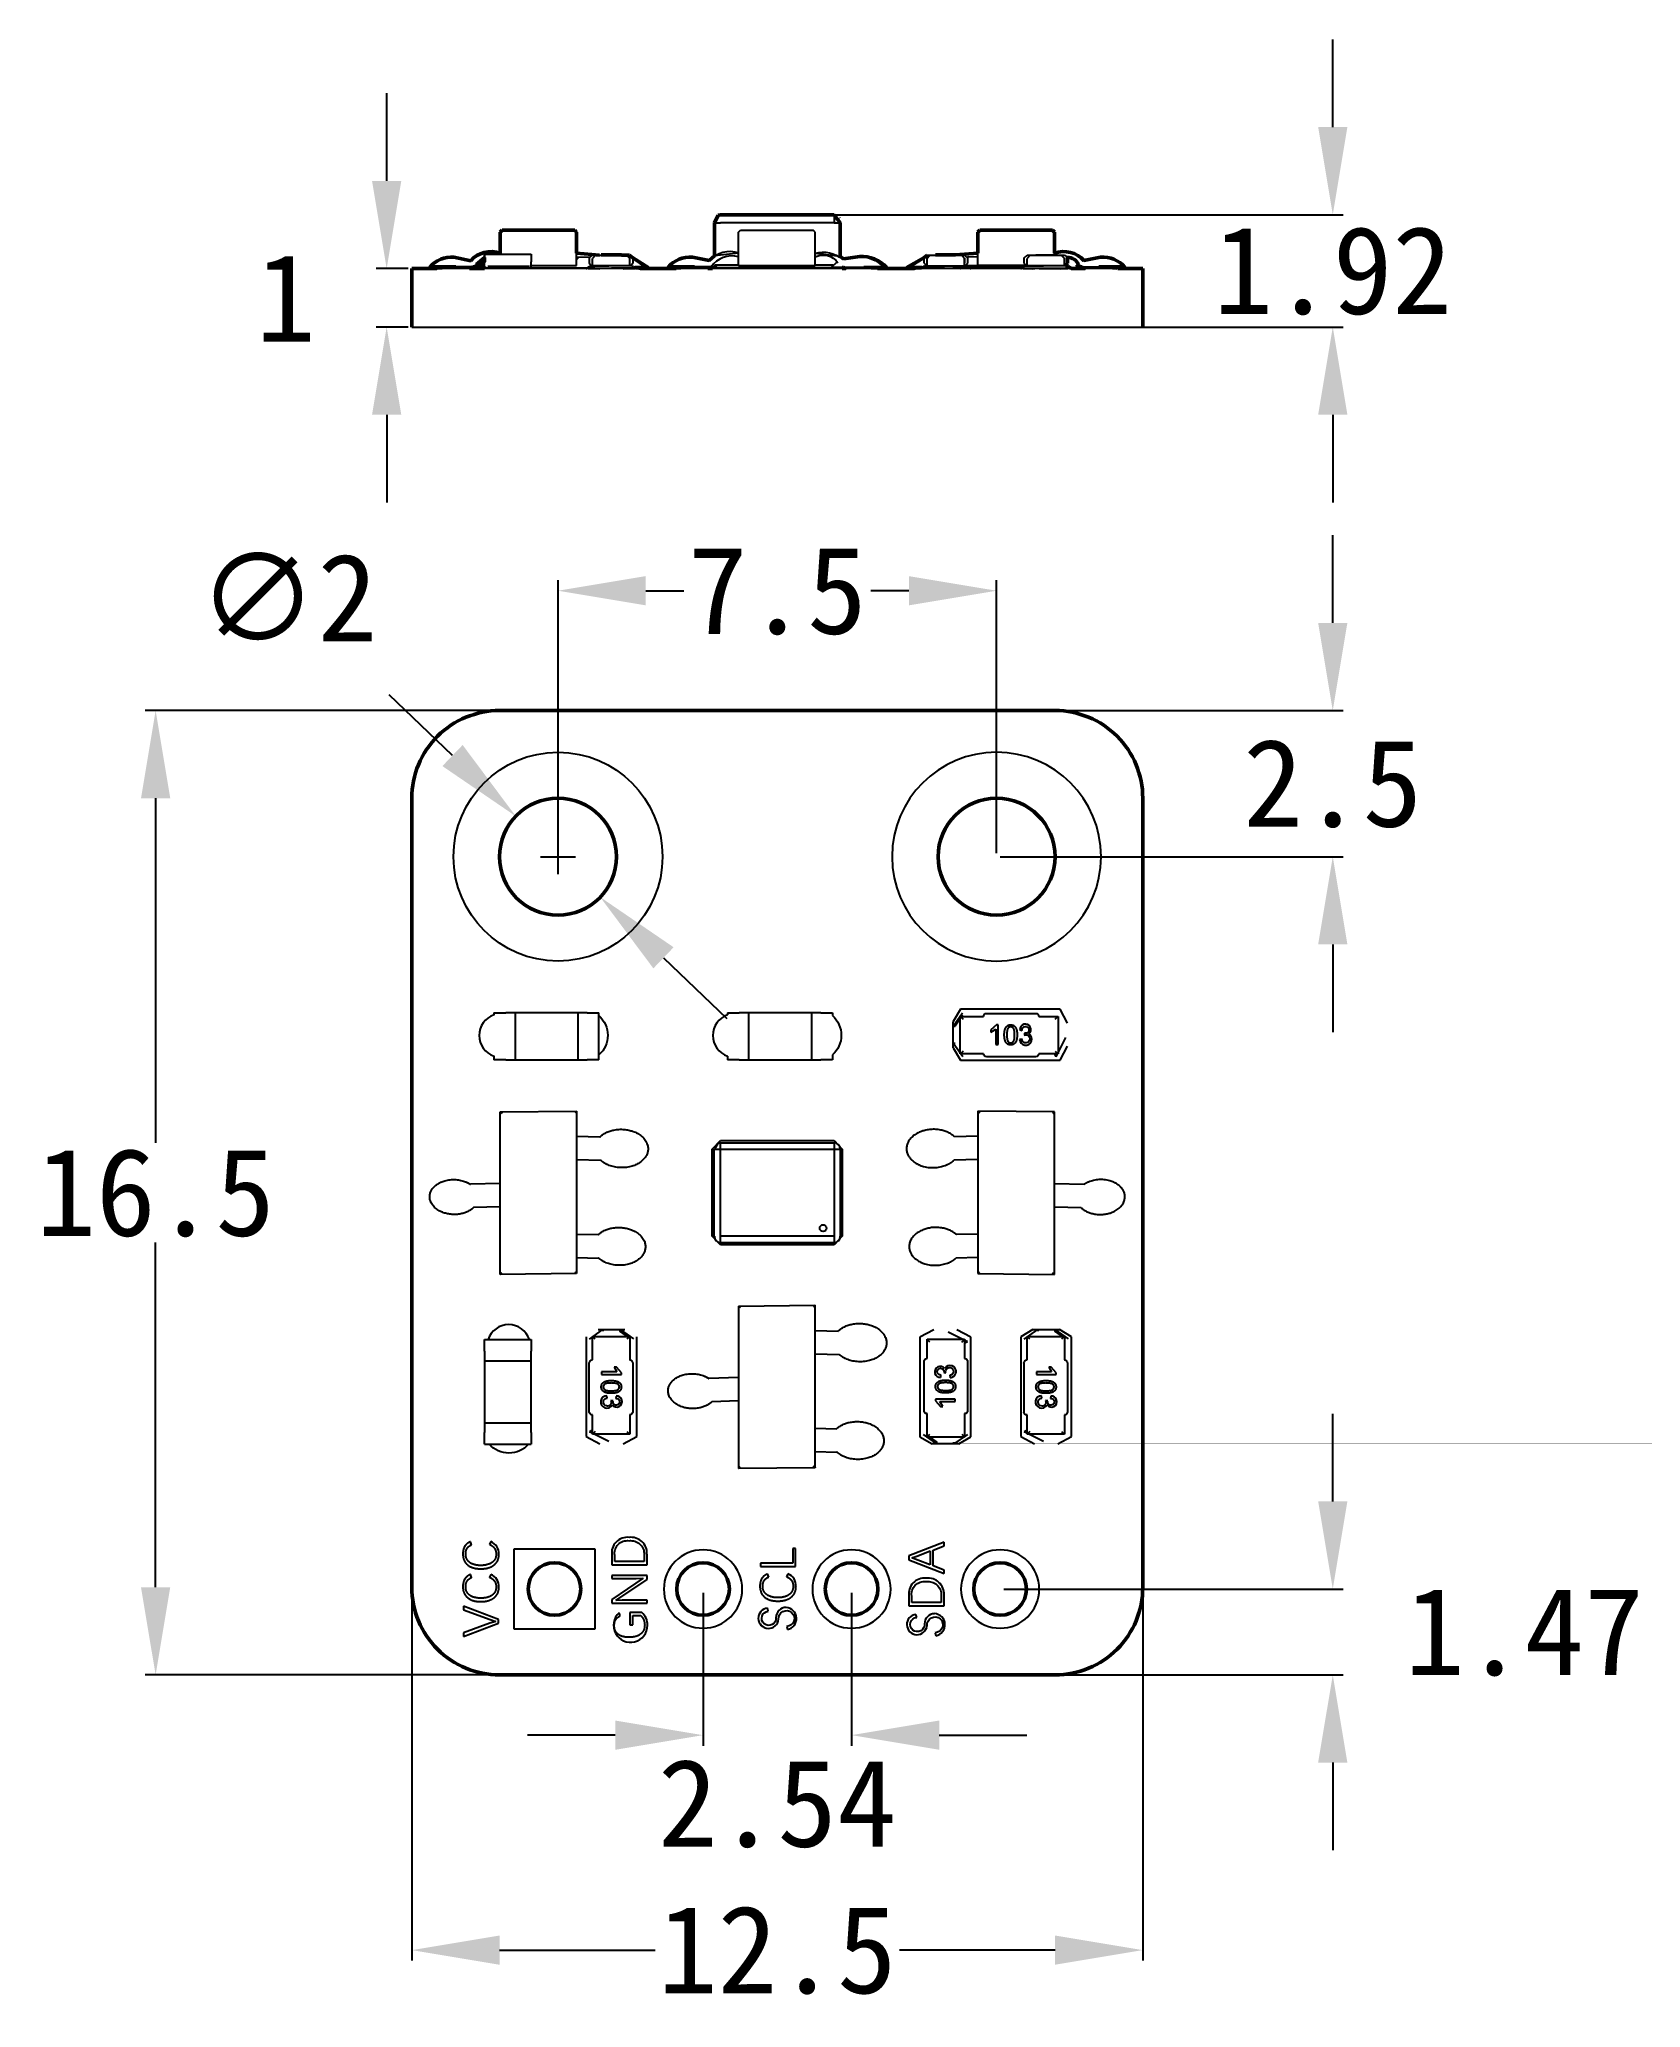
# Model space of a CAD drawing. Header units: millimetres. Extents: x 12.9 to 40.3, y -2 to 31.7.
import ezdxf

# ---------------------------------------------------------------- set-up
doc = ezdxf.new("R2010")
doc.units = ezdxf.units.MM
doc.header["$LTSCALE"] = 10
doc.header["$MEASUREMENT"] = 0
doc.layers.add('尺寸图$可见线$场景轮廓线', color=7, linetype='Continuous', lineweight=50)
doc.layers.add('尺寸图$可见线$曲线', color=7, linetype='Continuous')
doc.styles.get("Standard").update_dxf_attribs({"font": 'simfang.ttf'})
doc.dimstyles.new('STANDARD_ACAD', dxfattribs={"dimtxt": 0.18, "dimasz": 0.18, "dimexe": 0.18, "dimexo": 0.0625, "dimgap": 0.09, "dimtad": 0, "dimtih": 1, "dimtoh": 1, "dimdec": 4, "dimzin": 0, "dimdsep": 46, "dimtxsty": 'Standard', "dimcen": 0.09, "dimadec": 0, "dimazin": 0, "dimtfac": 1, "dimtdec": 4, "dimtofl": 0, "dimtmove": 0, "dimatfit": 3, "dimfxl": 1, "dimtolj": 1, "dimtzin": 0, "dimarcsym": 0})

msp = doc.modelspace()

# ---------------------------------------------------------------- blocks, each defined once
blk = doc.blocks.new('*D33')
at = {"color": 0, "lineweight": -2, "transparency": 16777216}
for p, q in [((19.249, 5.698), (19.249, -1.216)), ((31.749, 5.698), (31.749, -1.216)), ((20.749, -1.036), (23.408, -1.036)), ((30.249, -1.036), (27.59, -1.036))]:
    blk.add_line(p, q, dxfattribs=at)
at = {"color": 0, "transparency": 16777216}
for points in [[(20.749, -0.786), (20.749, -1.286), (19.249, -1.036)], [(30.249, -0.786), (30.249, -1.286), (31.749, -1.036)]]:
    blk.add_solid(points, dxfattribs=at)
at = {"layer": 'Defpoints', "color": 0, "transparency": 16777216}
for p in [(19.249, 5.76), (31.749, 5.76), (31.749, -1.036)]:
    blk.add_point(p, dxfattribs=at)
at = {"color": 0, "transparency": 16777216, "insert": (25.499, -1.036), "char_height": 1.5, "attachment_point": 5}
blk.add_mtext('\\A1;12.5', dxfattribs=at)
blk = doc.blocks.new('*D34')
at = {"color": 0, "lineweight": -2, "transparency": 16777216}
for p, q in [((22.733, 20.172), (14.688, 20.172)), ((14.868, 18.672), (14.868, 12.775)), ((14.868, 5.172), (14.868, 11.069)), ((22.733, 3.672), (14.688, 3.672))]:
    blk.add_line(p, q, dxfattribs=at)
at = {"color": 0, "transparency": 16777216}
for points in [[(14.618, 18.672), (15.118, 18.672), (14.868, 20.172)], [(14.618, 5.172), (15.118, 5.172), (14.868, 3.672)]]:
    blk.add_solid(points, dxfattribs=at)
at = {"layer": 'Defpoints', "color": 0, "transparency": 16777216}
for p in [(22.795, 20.172), (14.868, 3.672), (22.795, 3.672)]:
    blk.add_point(p, dxfattribs=at)
at = {"color": 0, "transparency": 16777216, "insert": (14.868, 11.922), "char_height": 1.5, "attachment_point": 5}
blk.add_mtext('\\A1;16.5', dxfattribs=at)
blk = doc.blocks.new('*D35')
at = {"color": 0, "lineweight": -2, "transparency": 16777216}
for p, q in [((21.749, 17.734), (21.749, 22.402)), ((29.249, 17.734), (29.249, 22.402)), ((23.249, 22.222), (23.9, 22.222)), ((27.749, 22.222), (27.098, 22.222))]:
    blk.add_line(p, q, dxfattribs=at)
at = {"color": 0, "transparency": 16777216}
for points in [[(23.249, 22.472), (23.249, 21.972), (21.749, 22.222)], [(27.749, 22.472), (27.749, 21.972), (29.249, 22.222)]]:
    blk.add_solid(points, dxfattribs=at)
at = {"layer": 'Defpoints', "color": 0, "transparency": 16777216}
for p in [(29.249, 22.222), (21.749, 17.672), (29.249, 17.672)]:
    blk.add_point(p, dxfattribs=at)
at = {"color": 0, "transparency": 16777216, "insert": (25.499, 22.222), "char_height": 1.5, "attachment_point": 5}
blk.add_mtext('\\A1;7.5', dxfattribs=at)
blk = doc.blocks.new('*D36')
at = {"color": 0, "lineweight": -2, "transparency": 16777216}
for p, q in [((34.998, 21.672), (34.998, 23.172)), ((29.312, 20.172), (35.178, 20.172)), ((29.312, 17.672), (35.178, 17.672)), ((34.998, 16.172), (34.998, 14.672))]:
    blk.add_line(p, q, dxfattribs=at)
at = {"color": 0, "transparency": 16777216}
for points in [[(34.748, 21.672), (35.248, 21.672), (34.998, 20.172)], [(34.748, 16.172), (35.248, 16.172), (34.998, 17.672)]]:
    blk.add_solid(points, dxfattribs=at)
at = {"layer": 'Defpoints', "color": 0, "transparency": 16777216}
for p in [(29.249, 20.172), (34.998, 20.172), (29.249, 17.672)]:
    blk.add_point(p, dxfattribs=at)
at = {"color": 0, "transparency": 16777216, "insert": (34.998, 18.922), "char_height": 1.5, "attachment_point": 5}
blk.add_mtext('\\A1;2.5', dxfattribs=at)
blk = doc.blocks.new('*D37')
at = {"color": 0, "lineweight": -2, "transparency": 16777216}
for p, q in [((19.945, 19.402), (18.862, 20.441)), ((21.749, 17.372), (21.749, 17.972)), ((21.449, 17.672), (22.049, 17.672)), ((23.553, 15.941), (24.636, 14.903))]:
    blk.add_line(p, q, dxfattribs=at)
at = {"color": 0, "transparency": 16777216}
for points in [[(20.118, 19.583), (19.772, 19.222), (21.027, 18.364)], [(23.726, 16.122), (23.38, 15.761), (22.471, 16.98)]]:
    blk.add_solid(points, dxfattribs=at)
at = {"layer": 'Defpoints', "color": 0, "transparency": 16777216}
for p in [(21.027, 18.364), (22.471, 16.98)]:
    blk.add_point(p, dxfattribs=at)
at = {"color": 0, "transparency": 16777216, "insert": (17.128, 22.105), "char_height": 1.5, "attachment_point": 5}
blk.add_mtext('\\A1;∅2', dxfattribs=at)
blk = doc.blocks.new('*D38')
at = {"color": 0, "lineweight": -2, "transparency": 16777216}
for p, q in [((34.998, 6.642), (34.998, 8.142)), ((29.372, 5.142), (35.178, 5.142)), ((29.372, 3.672), (35.178, 3.672)), ((34.998, 2.172), (34.998, 0.672))]:
    blk.add_line(p, q, dxfattribs=at)
at = {"color": 0, "transparency": 16777216}
for points in [[(34.748, 6.642), (35.248, 6.642), (34.998, 5.142)], [(34.748, 2.172), (35.248, 2.172), (34.998, 3.672)]]:
    blk.add_solid(points, dxfattribs=at)
at = {"layer": 'Defpoints', "color": 0, "transparency": 16777216}
for p in [(29.309, 5.142), (29.309, 3.672), (34.998, 3.672)]:
    blk.add_point(p, dxfattribs=at)
at = {"color": 0, "transparency": 16777216, "insert": (38.275, 4.407), "char_height": 1.5, "attachment_point": 5}
blk.add_mtext('\\A1;1.47', dxfattribs=at)
blk = doc.blocks.new('*D41')
at = {"color": 0, "lineweight": -2, "transparency": 16777216}
for p, q in [((24.229, 5.079), (24.229, 2.462)), ((26.769, 5.079), (26.769, 2.462)), ((22.729, 2.642), (21.229, 2.642)), ((28.269, 2.642), (29.769, 2.642))]:
    blk.add_line(p, q, dxfattribs=at)
at = {"color": 0, "transparency": 16777216}
for points in [[(22.729, 2.892), (22.729, 2.392), (24.229, 2.642)], [(28.269, 2.892), (28.269, 2.392), (26.769, 2.642)]]:
    blk.add_solid(points, dxfattribs=at)
at = {"layer": 'Defpoints', "color": 0, "transparency": 16777216}
for p in [(24.229, 5.142), (26.769, 5.142), (26.769, 2.642)]:
    blk.add_point(p, dxfattribs=at)
at = {"color": 0, "transparency": 16777216, "insert": (25.499, 1.47), "char_height": 1.5, "attachment_point": 5}
blk.add_mtext('\\A1;2.54', dxfattribs=at)
blk = doc.blocks.new('*D42')
at = {"color": 0, "lineweight": -2, "transparency": 16777216}
for p, q in [((18.819, 29.234), (18.819, 30.734)), ((19.187, 27.734), (18.639, 27.734)), ((19.187, 26.734), (18.639, 26.734)), ((18.819, 25.234), (18.819, 23.734))]:
    blk.add_line(p, q, dxfattribs=at)
at = {"color": 0, "transparency": 16777216}
for points in [[(18.569, 29.234), (19.069, 29.234), (18.819, 27.734)], [(18.569, 25.234), (19.069, 25.234), (18.819, 26.734)]]:
    blk.add_solid(points, dxfattribs=at)
at = {"layer": 'Defpoints', "color": 0, "transparency": 16777216}
for p in [(19.249, 27.734), (18.819, 26.734), (19.249, 26.734)]:
    blk.add_point(p, dxfattribs=at)
at = {"color": 0, "transparency": 16777216, "insert": (17.094, 27.234), "char_height": 1.5, "attachment_point": 5}
blk.add_mtext('\\A1;1', dxfattribs=at)
blk = doc.blocks.new('*D43')
at = {"color": 0, "lineweight": -2, "transparency": 16777216}
for p, q in [((34.998, 30.156), (34.998, 31.656)), ((25.562, 28.656), (35.178, 28.656)), ((25.562, 26.734), (35.178, 26.734)), ((34.998, 25.234), (34.998, 23.734))]:
    blk.add_line(p, q, dxfattribs=at)
at = {"color": 0, "transparency": 16777216}
for points in [[(34.748, 30.156), (35.248, 30.156), (34.998, 28.656)], [(34.748, 25.234), (35.248, 25.234), (34.998, 26.734)]]:
    blk.add_solid(points, dxfattribs=at)
at = {"layer": 'Defpoints', "color": 0, "transparency": 16777216}
for p in [(25.499, 28.656), (25.499, 26.734), (34.998, 26.734)]:
    blk.add_point(p, dxfattribs=at)
at = {"color": 0, "transparency": 16777216, "insert": (34.998, 27.695), "char_height": 1.5, "attachment_point": 5}
blk.add_mtext('\\A1;1.92', dxfattribs=at)

# ---------------------------------------------------------------- dimensions: what is measured, and where the dimension line sits
at = {"color": 3}
for base, p1, p2, picture, middle in [((34.998, 26.734), (25.499, 28.656), (25.499, 26.734), '*D43', (34.998, 27.695)), ((18.819, 26.734), (19.249, 27.734), (19.249, 26.734), '*D42', (17.094, 27.234)), ((34.998, 20.172), (29.249, 17.672), (29.249, 20.172), '*D36', (34.998, 18.922)), ((14.868, 3.672), (22.795, 20.172), (22.795, 3.672), '*D34', (14.868, 11.922)), ((34.998, 3.672), (29.309, 5.142), (29.309, 3.672), '*D38', (38.275, 4.407))]:
    dim = msp.add_linear_dim(base=base, p1=p1, p2=p2, angle=90, dimstyle='STANDARD_ACAD', override={"dimtxt": 1.5, "dimasz": 1.5, "dimdec": 2, "dimzin": 12, "dimcen": 0.3, "dimazin": 3, "dimtdec": 2, "dimtmove": 2}, dxfattribs=at)
    dim.commit()
    dim.dimension.update_dxf_attribs({"geometry": picture, "text_midpoint": middle})
dim = msp.add_diameter_dim_2p(p1=(22.471, 16.98), p2=(21.027, 18.364), dimstyle='STANDARD_ACAD', override={"dimtxt": 1.5, "dimasz": 1.5, "dimdec": 2, "dimzin": 12, "dimcen": 0.3, "dimazin": 3, "dimtdec": 2, "dimtmove": 2}, dxfattribs=at)
dim.commit()
dim.dimension.update_dxf_attribs({"geometry": '*D37', "text_midpoint": (17.128, 22.105), "dimtype": 163})
for base, p1, p2, picture, middle in [((29.249, 22.222), (21.749, 17.672), (29.249, 17.672), '*D35', (25.499, 22.222)), ((31.749, -1.036), (19.249, 5.76), (31.749, 5.76), '*D33', (25.499, -1.036))]:
    dim = msp.add_linear_dim(base=base, p1=p1, p2=p2, dimstyle='STANDARD_ACAD', override={"dimtxt": 1.5, "dimasz": 1.5, "dimdec": 2, "dimzin": 12, "dimcen": 0.3, "dimazin": 3, "dimtdec": 2, "dimtmove": 2}, dxfattribs=at)
    dim.commit()
    dim.dimension.update_dxf_attribs({"geometry": picture, "text_midpoint": middle})
dim = msp.add_linear_dim(base=(26.769, 2.642), p1=(24.229, 5.142), p2=(26.769, 5.142), dimstyle='STANDARD_ACAD', override={"dimtxt": 1.5, "dimasz": 1.5, "dimdec": 2, "dimzin": 12, "dimcen": 0.3, "dimazin": 3, "dimtdec": 2, "dimtmove": 2}, dxfattribs=at)
dim.commit()
dim.dimension.update_dxf_attribs({"geometry": '*D41', "text_midpoint": (25.499, 1.47), "dimtype": 160})

# ---------------------------------------------------------------- linework, layer by layer
msp.add_line((19.249, 26.734), (31.749, 26.734))
at = {"layer": '尺寸图$可见线$场景轮廓线'}
for p, q in [((24.489, 28.645), (24.423, 28.519)), ((24.527, 28.656), (24.488, 28.646)), ((26.471, 28.656), (24.527, 28.656)), ((26.471, 28.655), (24.527, 28.655)), ((26.576, 28.519), (26.471, 28.656)), ((20.761, 28.355), (20.795, 28.392)), ((20.761, 27.996), (20.761, 28.355)), ((20.795, 28.392), (22.034, 28.392)), ((22.068, 28.355), (22.034, 28.392)), ((22.068, 27.996), (22.068, 28.355)), ((24.422, 28.519), (24.422, 28.519)), ((24.423, 28.519), (24.423, 27.954)), ((26.575, 28.519), (26.576, 28.519)), ((26.576, 27.945), (26.576, 28.519)), ((28.93, 28.355), (28.964, 28.392)), ((28.93, 27.996), (28.93, 28.355)), ((30.203, 28.392), (28.964, 28.392)), ((30.237, 28.355), (30.203, 28.392)), ((30.237, 27.996), (30.237, 28.355)), ((22.068, 27.996), (22.459, 27.965)), ((22.489, 27.969), (22.676, 27.969)), ((22.489, 27.966), (22.489, 27.969)), ((22.676, 27.969), (22.832, 27.969)), ((22.832, 27.969), (22.832, 27.966)), ((22.832, 27.965), (22.974, 27.965)), ((22.974, 27.965), (23.028, 27.916)), ((24.423, 27.954), (24.333, 27.87)), ((28.01, 27.923), (28.064, 27.965)), ((28.205, 27.969), (28.29, 27.969)), ((28.205, 27.966), (28.205, 27.969)), ((28.29, 27.969), (28.329, 27.969)), ((28.329, 27.969), (28.542, 27.969)), ((28.542, 27.966), (28.54, 27.965)), ((28.542, 27.969), (28.548, 27.969)), ((28.93, 27.996), (28.548, 27.968)), ((28.548, 27.969), (28.548, 27.966)), ((19.677, 27.734), (19.249, 27.734)), ((19.249, 26.734), (19.249, 27.734)), ((19.791, 27.761), (19.555, 27.761)), ((19.677, 27.734), (19.676, 27.738)), ((20.004, 27.761), (19.695, 27.739)), ((20.004, 27.761), (19.791, 27.761)), ((19.97, 27.93), (20.256, 27.869)), ((20.242, 27.74), (20.233, 27.737)), ((20.233, 27.737), (20.49, 27.737)), ((20.242, 27.74), (20.491, 27.74)), ((20.291, 27.761), (20.262, 27.748)), ((20.262, 27.748), (20.491, 27.748)), ((20.385, 27.761), (20.291, 27.761)), ((20.49, 27.922), (20.349, 27.806)), ((20.349, 27.805), (20.385, 27.761)), ((20.401, 27.77), (20.49, 27.858)), ((20.401, 27.77), (20.425, 27.77)), ((20.425, 27.77), (20.49, 27.77)), ((20.49, 27.922), (20.49, 27.849)), ((20.49, 27.849), (20.49, 27.922)), ((20.49, 27.748), (20.49, 27.77)), ((20.49, 27.734), (20.49, 27.74)), ((23.028, 27.916), (23.028, 27.915)), ((23.028, 27.915), (23.289, 27.753)), ((23.244, 27.754), (23.067, 27.754)), ((23.289, 27.753), (23.068, 27.753)), ((23.068, 27.752), (23.075, 27.748)), ((23.075, 27.748), (23.279, 27.748)), ((23.134, 27.74), (23.279, 27.74)), ((23.153, 27.737), (23.153, 27.738)), ((23.153, 27.737), (23.33, 27.737)), ((23.279, 27.748), (23.279, 27.74)), ((23.33, 27.737), (23.536, 27.737)), ((23.536, 27.737), (23.536, 27.734)), ((23.559, 27.734), (23.537, 27.734)), ((23.559, 27.734), (23.559, 27.737)), ((23.636, 27.737), (23.559, 27.737)), ((23.868, 27.761), (23.632, 27.761)), ((23.772, 27.737), (23.636, 27.737)), ((23.753, 27.738), (23.772, 27.738)), ((24.081, 27.761), (23.772, 27.739)), ((23.772, 27.737), (23.772, 27.738)), ((24.081, 27.761), (23.868, 27.761)), ((24.047, 27.93), (24.332, 27.87)), ((24.367, 27.761), (24.31, 27.737)), ((24.39, 27.737), (24.31, 27.737)), ((24.389, 27.761), (24.367, 27.761)), ((24.388, 27.753), (24.388, 27.761)), ((24.391, 27.734), (24.388, 27.753)), ((26.576, 27.945), (26.628, 27.899)), ((26.608, 27.737), (26.61, 27.753)), ((26.673, 27.737), (26.608, 27.737)), ((26.63, 27.754), (26.61, 27.754)), ((26.633, 27.753), (26.61, 27.753)), ((26.629, 27.899), (26.87, 27.937)), ((26.63, 27.754), (26.673, 27.737)), ((26.87, 27.937), (26.91, 27.938)), ((27.321, 27.754), (26.978, 27.754)), ((26.991, 27.753), (27.211, 27.739)), ((27.366, 27.753), (26.991, 27.753)), ((27.211, 27.737), (27.211, 27.738)), ((27.23, 27.738), (27.211, 27.738)), ((27.439, 27.737), (27.211, 27.737)), ((27.439, 27.737), (27.439, 27.734)), ((27.462, 27.734), (27.439, 27.734)), ((27.462, 27.734), (27.462, 27.737)), ((27.668, 27.737), (27.462, 27.737)), ((27.846, 27.737), (27.668, 27.737)), ((27.709, 27.753), (28.01, 27.923)), ((27.709, 27.753), (27.969, 27.753)), ((27.742, 27.748), (27.962, 27.748)), ((27.742, 27.74), (27.742, 27.748)), ((27.742, 27.74), (27.863, 27.74)), ((27.754, 27.754), (27.971, 27.754)), ((27.846, 27.737), (27.845, 27.738)), ((27.956, 27.744), (27.969, 27.753)), ((30.425, 27.782), (30.462, 27.828)), ((30.431, 27.782), (30.425, 27.782)), ((30.474, 27.771), (30.431, 27.782)), ((30.461, 27.927), (30.462, 27.916)), ((30.462, 27.916), (30.462, 27.828)), ((30.474, 27.771), (30.532, 27.733)), ((30.766, 27.737), (30.526, 27.737)), ((30.613, 27.761), (30.649, 27.806)), ((30.613, 27.761), (30.708, 27.761)), ((30.708, 27.761), (30.765, 27.737)), ((30.743, 27.87), (31.028, 27.93)), ((30.995, 27.761), (31.303, 27.739)), ((30.995, 27.761), (31.207, 27.761)), ((31.207, 27.761), (31.443, 27.761)), ((31.321, 27.734), (31.322, 27.738)), ((31.749, 27.734), (31.321, 27.734)), ((31.749, 27.734), (31.749, 26.734)), ((20.749, 20.172), (30.249, 20.172)), ((19.249, 5.172), (19.249, 18.672)), ((31.749, 18.672), (31.749, 5.172)), ((30.249, 3.672), (20.749, 3.672))]:
    msp.add_line(p, q, dxfattribs=at)
for centre, radius in [((21.749, 17.672), 1), ((21.689, 5.142), 0.45)]:
    msp.add_circle(centre, radius, dxfattribs=at)
at = {"layer": '尺寸图$可见线$场景轮廓线', "extrusion": (0, 0, -1)}
for centre, radius in [((-29.249, 17.672), 1), ((-24.229, 5.142), 0.45), ((-26.769, 5.142), 0.45), ((-29.309, 5.142), 0.45)]:
    msp.add_circle(centre, radius, dxfattribs=at)
at = {"layer": '尺寸图$可见线$场景轮廓线'}
for centre, radius, start, end in [((26.43, 28.529), 0.144, 27, 27.0955), ((26.4, 28.519), 0.175, 360, 0.0642), ((20.601, 27.562), 0.462, 69.7299, 138.375)]:
    msp.add_arc(centre, radius, start, end, dxfattribs=at)
at = {"layer": '尺寸图$可见线$场景轮廓线', "extrusion": (0, 0, -1)}
for centre, radius, start, end in [((-30.398, 27.563), 0.462, 69.7403, 138.3925), ((-19.934, 27.423), 0.508, 41.6823, 94.0327), ((-24.011, 27.423), 0.508, 41.6823, 94.0327), ((-26.95, 27.382), 0.558, 85.9673, 138.3177), ((-30.462, 27.723), 0.204, 89.5823, 156.1779), ((-31.064, 27.423), 0.508, 85.9673, 138.3177), ((-20.749, 18.672), 1.5, 359.9999, 90.0001), ((-30.249, 18.672), 1.5, 89.9999, 180.0001), ((-20.749, 5.172), 1.5, 269.9999, 0.0001), ((-30.249, 5.172), 1.5, 179.9998, 270.0002)]:
    msp.add_arc(centre, radius, start, end, dxfattribs=at)
at = {"layer": '尺寸图$可见线$曲线'}
for p, q in [((24.489, 28.645), (24.423, 28.519)), ((24.527, 28.656), (24.488, 28.646)), ((26.471, 28.656), (24.527, 28.656)), ((26.471, 28.655), (24.527, 28.655)), ((26.576, 28.519), (26.471, 28.656)), ((26.471, 28.655), (26.471, 28.519)), ((20.761, 28.355), (20.795, 28.392)), ((20.761, 27.996), (20.761, 28.355)), ((20.795, 28.392), (22.034, 28.392)), ((22.068, 28.355), (22.034, 28.392)), ((22.068, 27.996), (22.068, 28.355)), ((24.422, 28.519), (24.527, 28.519)), ((24.422, 28.519), (24.422, 28.519)), ((24.423, 28.519), (24.423, 27.954)), ((26.471, 28.519), (24.527, 28.519)), ((24.838, 28.355), (24.872, 28.392)), ((24.838, 27.788), (24.838, 28.355)), ((24.872, 28.392), (26.111, 28.392)), ((26.145, 28.355), (26.111, 28.392)), ((26.145, 27.788), (26.145, 28.355)), ((26.471, 28.519), (26.575, 28.519)), ((26.575, 28.519), (26.576, 28.519)), ((26.576, 27.945), (26.576, 28.519)), ((28.93, 28.355), (28.964, 28.392)), ((28.93, 27.996), (28.93, 28.355)), ((30.203, 28.392), (28.964, 28.392)), ((30.237, 28.355), (30.203, 28.392)), ((30.237, 27.996), (30.237, 28.355)), ((20.49, 27.982), (21.291, 27.982)), ((20.49, 27.922), (20.49, 27.982)), ((20.49, 27.982), (20.49, 27.922)), ((20.761, 27.982), (20.761, 27.996)), ((21.291, 27.982), (21.291, 27.849)), ((22.068, 27.788), (22.068, 27.996)), ((22.068, 27.996), (22.44, 27.965)), ((22.068, 27.996), (22.459, 27.965)), ((22.284, 27.916), (22.338, 27.965)), ((22.384, 27.958), (22.336, 27.909)), ((22.338, 27.965), (22.832, 27.965)), ((22.928, 27.958), (22.384, 27.958)), ((22.489, 27.969), (22.676, 27.969)), ((22.489, 27.966), (22.489, 27.969)), ((22.489, 27.966), (22.676, 27.966)), ((22.676, 27.969), (22.832, 27.969)), ((22.676, 27.966), (22.676, 27.969)), ((22.676, 27.966), (22.832, 27.966)), ((22.832, 27.969), (22.832, 27.966)), ((22.832, 27.965), (22.974, 27.965)), ((22.928, 27.958), (22.975, 27.909)), ((22.974, 27.965), (23.028, 27.916)), ((24.423, 27.954), (24.333, 27.87)), ((24.837, 27.996), (24.423, 27.954)), ((26.145, 27.996), (26.576, 27.945)), ((28.01, 27.923), (28.064, 27.965)), ((28.062, 27.909), (28.109, 27.958)), ((28.064, 27.965), (28.699, 27.965)), ((28.654, 27.958), (28.109, 27.958)), ((28.205, 27.969), (28.29, 27.969)), ((28.205, 27.966), (28.205, 27.969)), ((28.205, 27.966), (28.29, 27.966)), ((28.29, 27.969), (28.329, 27.969)), ((28.29, 27.966), (28.29, 27.969)), ((28.29, 27.966), (28.329, 27.966)), ((28.329, 27.969), (28.542, 27.969)), ((28.329, 27.966), (28.329, 27.969)), ((28.329, 27.966), (28.542, 27.966)), ((28.542, 27.966), (28.54, 27.965)), ((28.542, 27.969), (28.548, 27.969)), ((28.542, 27.966), (28.542, 27.969)), ((28.548, 27.968), (28.542, 27.966)), ((28.542, 27.966), (28.548, 27.966)), ((28.93, 27.996), (28.548, 27.968)), ((28.548, 27.969), (28.548, 27.966)), ((28.929, 27.996), (28.558, 27.965)), ((28.654, 27.958), (28.701, 27.909)), ((28.699, 27.965), (28.753, 27.916)), ((28.93, 27.788), (28.93, 27.996)), ((29.718, 27.916), (29.772, 27.965)), ((29.818, 27.958), (29.77, 27.909)), ((29.772, 27.965), (30.408, 27.965)), ((30.362, 27.958), (29.818, 27.958)), ((29.923, 27.969), (30.11, 27.969)), ((29.923, 27.966), (29.923, 27.969)), ((29.923, 27.966), (30.11, 27.966)), ((30.11, 27.969), (30.266, 27.969)), ((30.11, 27.966), (30.11, 27.969)), ((30.11, 27.966), (30.266, 27.966)), ((30.237, 27.969), (30.237, 27.996)), ((30.237, 27.965), (30.237, 27.966)), ((30.266, 27.969), (30.266, 27.966)), ((30.362, 27.958), (30.409, 27.909)), ((30.408, 27.965), (30.461, 27.927)), ((19.677, 27.734), (19.249, 27.734)), ((19.249, 26.734), (19.249, 27.734)), ((19.791, 27.761), (19.555, 27.761)), ((19.677, 27.734), (19.676, 27.738)), ((19.676, 27.738), (19.695, 27.738)), ((20.224, 27.734), (19.677, 27.734)), ((20.022, 27.761), (19.695, 27.738)), ((20.004, 27.761), (19.695, 27.739)), ((19.695, 27.734), (19.695, 27.738)), ((20.004, 27.761), (19.791, 27.761)), ((19.97, 27.93), (20.256, 27.869)), ((20.291, 27.761), (20.004, 27.761)), ((20.122, 27.748), (20.13, 27.748)), ((20.122, 27.74), (20.122, 27.748)), ((20.122, 27.74), (20.131, 27.74)), ((20.131, 27.74), (20.131, 27.748)), ((20.131, 27.748), (20.262, 27.748)), ((20.131, 27.74), (20.242, 27.74)), ((20.233, 27.737), (20.224, 27.734)), ((20.491, 27.734), (20.224, 27.734)), ((20.242, 27.74), (20.233, 27.737)), ((20.233, 27.737), (20.49, 27.737)), ((20.242, 27.74), (20.491, 27.74)), ((20.256, 27.869), (20.269, 27.863)), ((20.291, 27.761), (20.262, 27.748)), ((20.262, 27.748), (20.491, 27.748)), ((20.349, 27.806), (20.291, 27.761)), ((20.385, 27.761), (20.291, 27.761)), ((20.49, 27.922), (20.349, 27.806)), ((20.349, 27.805), (20.385, 27.761)), ((20.401, 27.77), (20.49, 27.858)), ((20.401, 27.77), (20.425, 27.77)), ((20.425, 27.77), (20.49, 27.77)), ((20.49, 27.922), (20.49, 27.849)), ((20.49, 27.849), (20.49, 27.922)), ((20.49, 27.77), (20.49, 27.849)), ((20.49, 27.748), (20.49, 27.77)), ((20.49, 27.734), (20.49, 27.74)), ((20.491, 27.748), (20.731, 27.748)), ((20.491, 27.74), (20.731, 27.74)), ((20.749, 27.734), (20.491, 27.734)), ((20.754, 27.77), (20.551, 27.77)), ((20.731, 27.748), (20.739, 27.748)), ((20.731, 27.74), (20.731, 27.748)), ((20.731, 27.74), (20.739, 27.74)), ((20.739, 27.748), (20.739, 27.74)), ((23.537, 27.734), (20.749, 27.734)), ((21.263, 27.77), (20.754, 27.77)), ((22.377, 27.741), (21.002, 27.741)), ((21.002, 27.741), (21.002, 27.734)), ((21.291, 27.741), (21.291, 27.849)), ((21.292, 27.788), (22.068, 27.788)), ((22.068, 27.933), (22.285, 27.928)), ((22.068, 27.905), (22.088, 27.905)), ((22.088, 27.933), (22.088, 27.905)), ((22.229, 27.733), (22.235, 27.737)), ((22.229, 27.733), (22.243, 27.734)), ((22.243, 27.733), (22.229, 27.733)), ((22.241, 27.741), (22.287, 27.771)), ((22.267, 27.734), (22.465, 27.731)), ((22.284, 27.916), (22.284, 27.828)), ((22.284, 27.828), (22.322, 27.782)), ((22.288, 27.771), (22.287, 27.771)), ((22.29, 27.772), (22.288, 27.771)), ((22.293, 27.774), (22.29, 27.772)), ((22.292, 27.774), (22.322, 27.782)), ((22.618, 27.773), (22.293, 27.774)), ((22.322, 27.782), (22.33, 27.782)), ((22.618, 27.782), (22.33, 27.782)), ((22.336, 27.78), (22.336, 27.909)), ((22.377, 27.741), (22.377, 27.734)), ((22.709, 27.782), (22.618, 27.782)), ((22.662, 27.748), (23.075, 27.748)), ((22.662, 27.74), (22.662, 27.748)), ((22.662, 27.74), (23.134, 27.74)), ((22.997, 27.782), (22.709, 27.782)), ((22.862, 27.731), (23.06, 27.734)), ((22.974, 27.828), (22.974, 27.782)), ((22.975, 27.782), (22.975, 27.909)), ((22.991, 27.782), (23.028, 27.828)), ((23.04, 27.771), (22.997, 27.782)), ((23.028, 27.916), (23.028, 27.915)), ((23.028, 27.915), (23.028, 27.828)), ((23.028, 27.915), (23.289, 27.753)), ((23.028, 27.902), (23.244, 27.754)), ((23.04, 27.771), (23.067, 27.753)), ((23.244, 27.754), (23.067, 27.754)), ((23.067, 27.753), (23.068, 27.752)), ((23.289, 27.753), (23.068, 27.753)), ((23.068, 27.752), (23.075, 27.748)), ((23.075, 27.748), (23.279, 27.748)), ((23.084, 27.734), (23.098, 27.733)), ((23.098, 27.733), (23.084, 27.733)), ((23.087, 27.74), (23.092, 27.737)), ((23.088, 27.741), (23.099, 27.74)), ((23.092, 27.737), (23.098, 27.733)), ((23.099, 27.74), (23.134, 27.738)), ((23.134, 27.74), (23.279, 27.74)), ((23.153, 27.738), (23.134, 27.738)), ((23.134, 27.734), (23.134, 27.738)), ((23.152, 27.734), (23.153, 27.737)), ((23.153, 27.737), (23.153, 27.738)), ((23.153, 27.737), (23.33, 27.737)), ((23.279, 27.748), (23.279, 27.74)), ((23.33, 27.737), (23.536, 27.737)), ((23.536, 27.737), (23.536, 27.734)), ((23.559, 27.734), (23.537, 27.734)), ((23.559, 27.734), (23.559, 27.737)), ((23.636, 27.737), (23.559, 27.737)), ((27.439, 27.734), (23.559, 27.734)), ((23.868, 27.761), (23.632, 27.761)), ((23.772, 27.737), (23.636, 27.737)), ((23.753, 27.738), (23.772, 27.738)), ((24.081, 27.761), (23.772, 27.739)), ((24.099, 27.761), (23.772, 27.738)), ((23.772, 27.737), (23.772, 27.738)), ((24.31, 27.737), (23.772, 27.737)), ((24.081, 27.761), (23.868, 27.761)), ((24.047, 27.93), (24.332, 27.87)), ((24.367, 27.761), (24.081, 27.761)), ((24.367, 27.761), (24.31, 27.737)), ((24.39, 27.737), (24.31, 27.737)), ((24.332, 27.87), (24.346, 27.863)), ((24.389, 27.761), (24.367, 27.761)), ((24.388, 27.753), (24.388, 27.761)), ((24.391, 27.734), (24.388, 27.753)), ((24.462, 27.761), (24.389, 27.761)), ((24.899, 27.737), (24.39, 27.737)), ((24.426, 27.806), (24.462, 27.761)), ((24.433, 27.798), (24.527, 27.798)), ((24.457, 27.753), (24.527, 27.753)), ((24.527, 27.798), (24.838, 27.798)), ((24.527, 27.753), (26.42, 27.753)), ((24.838, 27.788), (26.145, 27.788)), ((24.899, 27.737), (24.899, 27.734)), ((25.202, 27.748), (25.521, 27.748)), ((25.202, 27.74), (25.202, 27.748)), ((25.202, 27.74), (25.521, 27.74)), ((25.521, 27.748), (25.66, 27.748)), ((25.521, 27.74), (25.66, 27.74)), ((25.66, 27.74), (25.66, 27.748)), ((25.66, 27.748), (25.671, 27.748)), ((25.66, 27.74), (25.671, 27.74)), ((25.671, 27.748), (25.819, 27.748)), ((25.671, 27.74), (25.671, 27.748)), ((25.671, 27.74), (25.819, 27.74)), ((25.819, 27.748), (25.819, 27.74)), ((26.099, 27.734), (26.099, 27.737)), ((26.176, 27.737), (26.099, 27.737)), ((26.146, 27.798), (26.456, 27.798)), ((26.608, 27.737), (26.176, 27.737)), ((26.42, 27.754), (26.524, 27.851)), ((26.455, 27.754), (26.42, 27.754)), ((26.454, 27.753), (26.455, 27.754)), ((26.61, 27.753), (26.454, 27.753)), ((26.61, 27.754), (26.455, 27.754)), ((26.576, 27.945), (26.628, 27.899)), ((26.608, 27.737), (26.61, 27.753)), ((26.673, 27.737), (26.608, 27.737)), ((26.63, 27.754), (26.61, 27.754)), ((26.633, 27.753), (26.61, 27.753)), ((26.614, 27.894), (26.629, 27.899)), ((26.629, 27.899), (26.87, 27.937)), ((26.63, 27.754), (26.673, 27.737)), ((26.676, 27.754), (26.63, 27.754)), ((26.714, 27.753), (26.633, 27.753)), ((27.211, 27.737), (26.673, 27.737)), ((26.673, 27.737), (26.682, 27.734)), ((26.978, 27.754), (26.676, 27.754)), ((26.991, 27.753), (26.714, 27.753)), ((26.87, 27.937), (26.91, 27.938)), ((26.959, 27.754), (27.211, 27.738)), ((26.978, 27.754), (26.991, 27.753)), ((27.321, 27.754), (26.978, 27.754)), ((26.991, 27.753), (27.211, 27.739)), ((27.366, 27.753), (26.991, 27.753)), ((27.211, 27.737), (27.211, 27.738)), ((27.23, 27.738), (27.211, 27.738)), ((27.211, 27.734), (27.211, 27.737)), ((27.439, 27.737), (27.211, 27.737)), ((27.439, 27.737), (27.439, 27.734)), ((27.462, 27.734), (27.439, 27.734)), ((27.462, 27.734), (27.462, 27.737)), ((27.668, 27.737), (27.462, 27.737)), ((30.249, 27.734), (27.462, 27.734)), ((27.846, 27.737), (27.668, 27.737)), ((27.709, 27.753), (28.01, 27.923)), ((27.709, 27.753), (27.969, 27.753)), ((27.742, 27.748), (27.962, 27.748)), ((27.742, 27.74), (27.742, 27.748)), ((27.742, 27.74), (27.863, 27.74)), ((27.754, 27.754), (28.009, 27.913)), ((27.754, 27.754), (27.971, 27.754)), ((27.846, 27.737), (27.845, 27.738)), ((27.845, 27.738), (27.864, 27.738)), ((27.846, 27.734), (27.846, 27.737)), ((27.863, 27.74), (28.061, 27.74)), ((27.9, 27.74), (27.864, 27.738)), ((27.865, 27.734), (27.864, 27.738)), ((27.939, 27.733), (27.954, 27.743)), ((27.956, 27.744), (27.969, 27.753)), ((27.962, 27.748), (28.061, 27.748)), ((27.969, 27.753), (27.997, 27.771)), ((28.04, 27.782), (27.998, 27.771)), ((28.226, 27.748), (27.998, 27.771)), ((28.009, 27.916), (28.01, 27.923)), ((28.009, 27.913), (28.009, 27.916)), ((28.009, 27.828), (28.009, 27.913)), ((28.009, 27.828), (28.062, 27.78)), ((28.04, 27.782), (28.228, 27.782)), ((28.061, 27.748), (28.2, 27.748)), ((28.061, 27.74), (28.2, 27.74)), ((28.062, 27.782), (28.062, 27.909)), ((28.2, 27.748), (28.211, 27.748)), ((28.2, 27.74), (28.2, 27.748)), ((28.2, 27.74), (28.211, 27.74)), ((28.211, 27.748), (28.227, 27.748)), ((28.211, 27.74), (28.211, 27.748)), ((28.211, 27.74), (28.359, 27.74)), ((28.227, 27.748), (28.228, 27.748)), ((28.228, 27.782), (28.519, 27.782)), ((28.228, 27.748), (28.228, 27.782)), ((28.228, 27.782), (28.228, 27.782)), ((28.228, 27.748), (28.359, 27.748)), ((28.359, 27.748), (28.359, 27.74)), ((28.493, 27.782), (28.493, 27.782)), ((28.519, 27.782), (28.707, 27.782)), ((28.519, 27.746), (28.519, 27.782)), ((28.75, 27.771), (28.519, 27.746)), ((28.633, 27.733), (28.639, 27.733)), ((28.639, 27.733), (28.639, 27.737)), ((28.716, 27.737), (28.639, 27.737)), ((28.699, 27.916), (28.699, 27.828)), ((28.701, 27.783), (28.701, 27.909)), ((28.701, 27.78), (28.716, 27.782)), ((28.729, 27.78), (28.707, 27.782)), ((29.764, 27.782), (28.716, 27.782)), ((29.979, 27.737), (28.716, 27.737)), ((28.717, 27.782), (28.753, 27.828)), ((28.729, 27.78), (29.082, 27.78)), ((28.75, 27.771), (28.729, 27.78)), ((28.75, 27.771), (29.721, 27.771)), ((28.75, 27.771), (28.802, 27.737)), ((28.93, 27.933), (28.751, 27.93)), ((28.753, 27.916), (28.753, 27.828)), ((28.8, 27.733), (28.808, 27.733)), ((28.802, 27.737), (28.808, 27.733)), ((29.743, 27.788), (28.93, 27.788)), ((29.052, 27.788), (29.082, 27.78)), ((29.663, 27.733), (29.669, 27.737)), ((29.663, 27.733), (29.677, 27.734)), ((29.871, 27.723), (29.663, 27.733)), ((29.669, 27.737), (29.721, 27.771)), ((29.701, 27.734), (29.899, 27.731)), ((29.718, 27.828), (29.718, 27.916)), ((29.718, 27.828), (29.756, 27.782)), ((29.724, 27.772), (29.721, 27.771)), ((29.727, 27.774), (29.724, 27.772)), ((29.727, 27.774), (29.764, 27.782)), ((30.052, 27.773), (29.727, 27.774)), ((29.743, 27.78), (29.77, 27.78)), ((30.052, 27.782), (29.764, 27.782)), ((29.77, 27.78), (29.77, 27.909)), ((29.979, 27.737), (29.979, 27.733)), ((29.979, 27.733), (30.338, 27.733)), ((30.143, 27.782), (30.052, 27.782)), ((30.425, 27.782), (30.143, 27.782)), ((31.321, 27.734), (30.249, 27.734)), ((30.338, 27.732), (30.461, 27.734)), ((30.338, 27.733), (30.376, 27.734)), ((30.409, 27.782), (30.409, 27.909)), ((30.425, 27.782), (30.462, 27.828)), ((30.431, 27.782), (30.425, 27.782)), ((30.474, 27.771), (30.431, 27.782)), ((30.436, 27.734), (30.462, 27.732)), ((30.461, 27.927), (30.462, 27.916)), ((30.462, 27.916), (30.462, 27.828)), ((30.463, 27.732), (30.462, 27.734)), ((30.532, 27.733), (30.462, 27.732)), ((30.474, 27.771), (30.532, 27.733)), ((30.494, 27.734), (30.532, 27.733)), ((30.766, 27.737), (30.526, 27.737)), ((30.613, 27.761), (30.649, 27.806)), ((30.613, 27.761), (30.708, 27.761)), ((30.649, 27.806), (30.708, 27.761)), ((30.708, 27.761), (30.995, 27.761)), ((30.708, 27.761), (30.765, 27.737)), ((30.729, 27.863), (30.743, 27.87)), ((30.743, 27.87), (31.028, 27.93)), ((30.765, 27.737), (30.775, 27.734)), ((30.976, 27.761), (31.303, 27.738)), ((30.995, 27.761), (31.303, 27.739)), ((30.995, 27.761), (31.207, 27.761)), ((31.207, 27.761), (31.443, 27.761)), ((31.303, 27.734), (31.303, 27.738)), ((31.322, 27.738), (31.303, 27.738)), ((31.321, 27.734), (31.322, 27.738)), ((31.749, 27.734), (31.321, 27.734)), ((31.749, 27.734), (31.749, 26.734)), ((20.749, 20.172), (30.249, 20.172)), ((19.249, 5.172), (19.249, 18.672)), ((31.749, 18.672), (31.749, 5.172)), ((20.654, 14.998), (20.854, 14.998)), ((20.654, 14.998), (20.654, 14.966)), ((20.654, 14.966), (20.654, 14.966)), ((21.021, 14.998), (20.854, 14.998)), ((21.021, 14.197), (21.021, 14.998)), ((22.088, 14.998), (21.021, 14.998)), ((22.088, 14.998), (22.088, 14.197)), ((22.249, 14.998), (22.088, 14.998)), ((22.249, 14.998), (22.449, 14.998)), ((22.449, 14.197), (22.449, 14.998)), ((24.648, 14.998), (24.848, 14.998)), ((24.648, 14.998), (24.648, 14.966)), ((25.015, 14.998), (24.848, 14.998)), ((25.015, 14.197), (25.015, 14.998)), ((26.082, 14.998), (25.015, 14.998)), ((26.243, 14.998), (26.082, 14.998)), ((26.082, 14.998), (26.082, 14.197)), ((26.243, 14.998), (26.443, 14.998)), ((26.443, 14.998), (26.443, 14.952)), ((28.508, 14.772), (28.669, 15.002)), ((28.508, 14.772), (28.509, 14.853)), ((28.633, 15.061), (28.509, 14.853)), ((28.669, 14.959), (28.539, 14.772)), ((28.626, 14.937), (28.626, 14.938)), ((28.626, 14.938), (29.028, 14.938)), ((28.626, 14.299), (28.626, 14.937)), ((28.627, 14.938), (28.676, 14.891)), ((30.338, 15.061), (28.633, 15.061)), ((29.082, 14.991), (29.916, 14.991)), ((29.971, 14.938), (30.302, 14.938)), ((30.253, 14.891), (30.302, 14.938)), ((30.302, 14.938), (30.302, 14.299)), ((30.464, 14.825), (30.338, 15.061)), ((28.508, 14.481), (28.508, 14.772)), ((28.535, 14.772), (28.539, 14.772)), ((29.249, 14.795), (29.152, 14.71)), ((29.152, 14.67), (29.235, 14.72)), ((29.152, 14.71), (29.152, 14.67)), ((29.235, 14.72), (29.235, 14.457)), ((29.276, 14.795), (29.249, 14.795)), ((29.276, 14.457), (29.276, 14.795)), ((29.684, 14.552), (29.643, 14.546)), ((29.647, 14.708), (29.688, 14.7)), ((29.728, 14.653), (29.724, 14.616)), ((30.425, 14.581), (30.263, 14.25)), ((20.654, 14.26), (20.654, 14.197)), ((20.854, 14.197), (20.654, 14.197)), ((20.854, 14.197), (21.021, 14.197)), ((21.021, 14.197), (22.088, 14.197)), ((22.088, 14.197), (22.249, 14.197)), ((22.449, 14.197), (22.249, 14.197)), ((24.648, 14.26), (24.648, 14.197)), ((24.848, 14.197), (24.648, 14.197)), ((24.848, 14.197), (25.015, 14.197)), ((25.015, 14.197), (26.082, 14.197)), ((26.082, 14.197), (26.243, 14.197)), ((26.443, 14.197), (26.243, 14.197)), ((26.443, 14.28), (26.443, 14.197)), ((28.508, 14.48), (28.508, 14.48)), ((28.509, 14.399), (28.508, 14.48)), ((28.673, 14.25), (28.509, 14.48)), ((28.509, 14.399), (28.633, 14.191)), ((29.028, 14.299), (28.626, 14.299)), ((28.676, 14.346), (28.627, 14.3)), ((28.633, 14.191), (30.338, 14.191)), ((29.916, 14.246), (29.082, 14.246)), ((29.235, 14.457), (29.276, 14.457)), ((30.302, 14.299), (29.971, 14.299)), ((30.239, 14.293), (30.262, 14.251)), ((30.239, 14.293), (30.258, 14.293)), ((30.253, 14.346), (30.302, 14.3)), ((30.262, 14.251), (30.258, 14.293)), ((30.262, 14.251), (30.262, 14.25)), ((30.263, 14.25), (30.262, 14.25)), ((30.262, 14.25), (30.262, 14.25)), ((30.263, 14.25), (30.262, 14.25)), ((30.338, 14.191), (30.464, 14.428)), ((20.761, 13.304), (22.068, 13.319)), ((20.761, 10.524), (20.761, 13.304)), ((20.761, 13.304), (20.761, 13.304)), ((20.761, 13.304), (20.795, 13.277)), ((22.068, 13.319), (22.034, 13.292)), ((22.068, 13.319), (22.068, 10.54)), ((22.068, 13.319), (22.068, 13.319)), ((22.068, 13.319), (22.068, 13.319)), ((28.93, 13.319), (28.93, 10.54)), ((28.931, 13.319), (28.93, 13.319)), ((28.93, 13.319), (28.964, 13.292)), ((30.237, 13.304), (28.931, 13.319)), ((30.237, 13.304), (30.203, 13.277)), ((30.237, 13.303), (30.237, 13.304)), ((30.237, 13.304), (30.237, 13.304)), ((30.237, 10.524), (30.237, 13.303)), ((22.068, 12.889), (22.466, 12.877)), ((24.388, 12.666), (24.527, 12.815)), ((24.527, 12.815), (26.471, 12.815)), ((26.471, 12.815), (26.61, 12.666)), ((28.93, 12.889), (28.532, 12.877)), ((22.069, 12.489), (22.478, 12.478)), ((24.388, 11.178), (24.388, 12.666)), ((24.422, 11.178), (24.422, 12.666)), ((24.482, 12.767), (24.423, 12.666)), ((24.423, 12.666), (24.527, 12.666)), ((24.527, 12.778), (24.482, 12.767)), ((24.527, 12.778), (26.471, 12.778)), ((24.527, 12.666), (24.527, 12.777)), ((24.527, 12.666), (26.471, 12.666)), ((24.527, 11.178), (24.527, 12.666)), ((26.471, 12.777), (26.471, 12.777)), ((26.471, 12.777), (26.471, 12.666)), ((26.471, 12.666), (26.576, 12.666)), ((26.471, 12.666), (26.471, 11.178)), ((26.576, 12.666), (26.576, 11.178)), ((26.61, 12.666), (26.61, 11.178)), ((28.93, 12.489), (28.52, 12.478)), ((20.761, 12.081), (20.25, 12.066)), ((30.238, 12.081), (30.749, 12.066)), ((20.761, 11.682), (20.305, 11.669)), ((30.238, 11.682), (30.693, 11.669)), ((22.068, 11.216), (22.436, 11.205)), ((24.527, 11.029), (24.388, 11.178)), ((24.527, 11.066), (24.527, 11.178)), ((26.471, 11.178), (24.527, 11.178)), ((26.471, 11.178), (26.471, 11.066)), ((26.61, 11.178), (26.471, 11.029)), ((26.576, 11.178), (26.576, 11.178)), ((28.93, 11.216), (28.563, 11.205)), ((28.93, 11.216), (28.93, 11.216)), ((22.068, 10.816), (22.442, 10.805)), ((23.131, 10.786), (23.134, 10.786)), ((23.134, 10.789), (23.134, 10.786)), ((24.527, 11.066), (24.527, 11.066)), ((26.471, 11.065), (24.527, 11.065)), ((26.471, 11.029), (24.527, 11.029)), ((27.864, 10.789), (27.864, 10.786)), ((27.868, 10.786), (27.864, 10.786)), ((28.93, 10.816), (28.556, 10.805)), ((20.761, 10.525), (20.795, 10.552)), ((22.068, 10.54), (20.761, 10.524)), ((22.068, 10.54), (22.034, 10.566)), ((28.93, 10.54), (28.964, 10.566)), ((28.93, 10.54), (30.237, 10.524)), ((30.237, 10.525), (30.203, 10.552)), ((30.237, 10.524), (30.237, 10.524)), ((24.838, 9.983), (26.145, 9.998)), ((24.838, 9.983), (24.838, 7.203)), ((24.838, 9.983), (24.838, 9.983)), ((24.838, 9.982), (24.872, 9.956)), ((26.145, 9.998), (26.111, 9.971)), ((26.145, 7.219), (26.145, 9.998)), ((22.229, 9.458), (22.229, 7.753)), ((22.287, 9.418), (22.518, 9.583)), ((22.336, 9.063), (22.336, 9.464)), ((22.336, 9.464), (22.975, 9.464)), ((22.384, 9.415), (22.337, 9.464)), ((22.437, 9.582), (22.518, 9.583)), ((22.518, 9.583), (22.809, 9.583)), ((22.809, 9.583), (22.892, 9.582)), ((22.809, 9.556), (22.809, 9.552)), ((22.997, 9.422), (22.809, 9.552)), ((22.81, 9.582), (23.039, 9.422)), ((22.975, 9.464), (22.928, 9.415)), ((22.975, 9.464), (22.975, 9.064)), ((22.975, 9.464), (22.975, 9.464)), ((23.098, 7.753), (23.098, 9.458)), ((26.145, 9.568), (26.543, 9.556)), ((28.175, 9.579), (27.939, 9.453)), ((27.939, 9.453), (27.939, 7.748)), ((28.419, 9.54), (28.75, 9.378)), ((28.808, 9.453), (28.572, 9.579)), ((28.808, 7.748), (28.808, 9.453)), ((29.871, 9.582), (29.663, 9.458)), ((29.663, 9.458), (29.663, 7.753)), ((29.721, 9.418), (29.952, 9.583)), ((29.77, 9.464), (30.409, 9.464)), ((29.77, 9.063), (29.77, 9.464)), ((29.77, 9.464), (29.77, 9.464)), ((29.818, 9.415), (29.771, 9.464)), ((29.871, 9.582), (29.952, 9.583)), ((29.952, 9.583), (30.243, 9.583)), ((30.243, 9.583), (30.473, 9.422)), ((30.243, 9.583), (30.326, 9.582)), ((30.243, 9.556), (30.243, 9.552)), ((30.431, 9.422), (30.243, 9.552)), ((30.532, 9.458), (30.326, 9.582)), ((30.409, 9.464), (30.362, 9.415)), ((30.409, 9.464), (30.409, 9.063)), ((30.409, 9.464), (30.409, 9.464)), ((30.532, 7.753), (30.532, 9.458)), ((20.49, 9.413), (21.291, 9.413)), ((20.49, 9.213), (20.49, 9.413)), ((20.49, 9.213), (20.49, 9.046)), ((21.291, 9.413), (21.291, 9.213)), ((21.291, 9.046), (21.291, 9.213)), ((26.146, 9.168), (26.555, 9.156)), ((28.062, 9.086), (28.062, 9.417)), ((28.062, 9.417), (28.7, 9.417)), ((28.109, 9.368), (28.062, 9.417)), ((28.654, 9.368), (28.7, 9.417)), ((28.7, 9.417), (28.701, 9.417)), ((28.701, 9.417), (28.701, 9.086)), ((28.701, 9.417), (28.701, 9.417)), ((28.75, 9.377), (28.707, 9.373)), ((28.707, 9.354), (28.75, 9.377)), ((28.707, 9.354), (28.707, 9.373)), ((28.75, 9.377), (28.75, 9.377)), ((28.75, 9.377), (28.75, 9.377)), ((20.49, 9.046), (21.291, 9.046)), ((20.49, 9.046), (20.49, 7.979)), ((21.291, 7.979), (21.291, 9.046)), ((22.284, 8.175), (22.284, 9.009)), ((22.495, 8.856), (22.495, 8.815)), ((22.757, 8.856), (22.495, 8.856)), ((22.495, 8.815), (22.832, 8.815)), ((22.708, 8.939), (22.757, 8.856)), ((22.747, 8.939), (22.708, 8.939)), ((22.832, 8.842), (22.747, 8.939)), ((22.832, 8.815), (22.832, 8.842)), ((23.028, 9.009), (23.028, 8.175)), ((24.838, 8.76), (24.327, 8.745)), ((28.009, 8.197), (28.009, 9.031)), ((28.292, 8.762), (28.3, 8.803)), ((28.347, 8.844), (28.383, 8.839)), ((28.448, 8.799), (28.454, 8.758)), ((28.753, 9.031), (28.753, 8.197)), ((29.718, 8.175), (29.718, 9.009)), ((29.929, 8.856), (29.929, 8.815)), ((30.191, 8.856), (29.929, 8.856)), ((29.929, 8.815), (30.266, 8.815)), ((30.142, 8.939), (30.191, 8.856)), ((30.181, 8.939), (30.142, 8.939)), ((30.266, 8.842), (30.181, 8.939)), ((30.266, 8.815), (30.266, 8.842)), ((30.462, 9.009), (30.462, 8.175)), ((22.589, 8.407), (22.583, 8.448)), ((22.745, 8.444), (22.737, 8.403)), ((30.023, 8.407), (30.017, 8.448)), ((30.179, 8.444), (30.171, 8.403)), ((22.336, 7.789), (22.336, 8.12)), ((22.69, 8.363), (22.654, 8.367)), ((22.975, 8.12), (22.975, 7.789)), ((24.838, 8.36), (24.382, 8.347)), ((28.062, 7.742), (28.062, 8.143)), ((28.205, 8.391), (28.205, 8.364)), ((28.542, 8.391), (28.205, 8.391)), ((28.205, 8.364), (28.29, 8.267)), ((28.329, 8.267), (28.28, 8.35)), ((28.28, 8.35), (28.542, 8.35)), ((28.29, 8.267), (28.329, 8.267)), ((28.542, 8.35), (28.542, 8.391)), ((28.701, 8.143), (28.701, 7.742)), ((29.77, 7.789), (29.77, 8.12)), ((30.124, 8.363), (30.088, 8.367)), ((30.409, 8.12), (30.409, 7.789)), ((20.49, 7.979), (20.49, 7.818)), ((21.291, 7.979), (20.49, 7.979)), ((20.49, 7.618), (20.49, 7.818)), ((21.291, 7.818), (21.291, 7.979)), ((21.291, 7.818), (21.291, 7.618)), ((22.229, 7.753), (22.465, 7.627)), ((22.33, 7.852), (22.287, 7.829)), ((22.287, 7.829), (22.331, 7.833)), ((22.618, 7.666), (22.287, 7.829)), ((22.33, 7.852), (22.331, 7.833)), ((22.975, 7.789), (22.336, 7.789)), ((22.384, 7.838), (22.337, 7.789)), ((22.862, 7.627), (23.098, 7.753)), ((22.928, 7.838), (22.975, 7.789)), ((22.975, 7.789), (22.975, 7.789)), ((26.145, 7.894), (26.513, 7.884)), ((27.939, 7.748), (28.146, 7.624)), ((28.228, 7.624), (27.998, 7.784)), ((28.04, 7.784), (28.228, 7.654)), ((28.062, 7.742), (28.109, 7.791)), ((28.75, 7.788), (28.519, 7.624)), ((28.602, 7.624), (28.808, 7.748)), ((28.654, 7.791), (28.7, 7.742)), ((29.663, 7.753), (29.899, 7.627)), ((29.764, 7.852), (29.721, 7.829)), ((29.721, 7.829), (29.765, 7.833)), ((29.721, 7.829), (29.721, 7.829)), ((29.721, 7.829), (29.721, 7.829)), ((30.052, 7.666), (29.721, 7.829)), ((29.764, 7.852), (29.765, 7.833)), ((29.771, 7.789), (29.77, 7.789)), ((29.77, 7.789), (29.77, 7.789)), ((29.818, 7.838), (29.771, 7.789)), ((30.409, 7.789), (29.771, 7.789)), ((30.296, 7.627), (30.532, 7.753)), ((30.362, 7.838), (30.409, 7.789)), ((30.409, 7.789), (30.409, 7.789)), ((20.49, 7.618), (21.291, 7.618)), ((26.145, 7.495), (26.519, 7.484)), ((27.208, 7.464), (27.211, 7.464)), ((27.211, 7.468), (27.211, 7.464)), ((28.063, 7.742), (28.062, 7.742)), ((28.701, 7.742), (28.063, 7.742)), ((28.228, 7.624), (28.146, 7.624)), ((28.228, 7.65), (28.228, 7.654)), ((28.519, 7.624), (28.228, 7.624)), ((28.602, 7.624), (28.519, 7.624)), ((28.701, 7.742), (28.701, 7.742)), ((24.838, 7.203), (24.872, 7.23)), ((26.144, 7.218), (24.838, 7.203)), ((26.145, 7.219), (26.111, 7.245)), ((26.145, 7.219), (26.144, 7.218)), ((20.272, 5.899), (20.25, 5.952)), ((20.6, 5.953), (20.577, 5.904)), ((21.002, 5.829), (22.377, 5.829)), ((21.002, 4.454), (21.002, 5.829)), ((22.377, 5.829), (22.377, 4.454)), ((23.222, 5.733), (23.222, 5.611)), ((23.271, 5.554), (23.271, 5.74)), ((25.762, 5.834), (25.762, 5.584)), ((25.811, 5.834), (25.762, 5.834)), ((25.811, 5.527), (25.811, 5.834)), ((28.351, 5.941), (27.751, 5.709)), ((27.903, 5.712), (28.116, 5.793)), ((28.116, 5.793), (28.116, 5.555)), ((28.163, 5.809), (28.351, 5.881)), ((28.163, 5.539), (28.163, 5.809)), ((28.351, 5.881), (28.351, 5.941)), ((20.272, 5.338), (20.25, 5.391)), ((20.6, 5.393), (20.577, 5.343)), ((22.671, 5.72), (22.671, 5.554)), ((22.671, 5.554), (23.271, 5.554)), ((22.719, 5.611), (22.719, 5.718)), ((23.222, 5.611), (22.719, 5.611)), ((25.211, 5.584), (25.211, 5.527)), ((25.762, 5.584), (25.211, 5.584)), ((25.211, 5.527), (25.811, 5.527)), ((25.352, 5.347), (25.33, 5.4)), ((25.68, 5.402), (25.657, 5.352)), ((27.751, 5.709), (27.751, 5.641)), ((27.751, 5.641), (28.351, 5.407)), ((27.798, 5.675), (27.903, 5.712)), ((27.798, 5.674), (27.798, 5.675)), ((27.903, 5.637), (27.798, 5.674)), ((28.116, 5.555), (27.903, 5.637)), ((28.351, 5.467), (28.163, 5.539)), ((28.351, 5.407), (28.351, 5.467)), ((22.671, 5.376), (22.671, 5.322)), ((23.271, 5.376), (22.671, 5.376)), ((23.208, 5.326), (22.671, 4.965)), ((22.671, 5.322), (23.088, 5.322)), ((22.737, 4.948), (23.271, 5.306)), ((23.088, 5.322), (23.208, 5.326)), ((23.271, 5.306), (23.271, 5.376)), ((20.131, 4.846), (20.131, 4.785)), ((20.731, 4.621), (20.131, 4.846)), ((20.131, 4.785), (20.587, 4.619)), ((22.671, 4.965), (22.671, 4.899)), ((22.671, 4.899), (23.271, 4.899)), ((22.848, 4.952), (22.737, 4.948)), ((22.813, 4.681), (22.793, 4.736)), ((23.271, 4.952), (22.848, 4.952)), ((22.979, 4.741), (22.979, 4.527)), ((23.184, 4.741), (22.979, 4.741)), ((23.271, 4.899), (23.271, 4.952)), ((25.343, 4.763), (25.33, 4.816)), ((27.751, 5.022), (27.751, 4.856)), ((27.751, 4.856), (28.351, 4.856)), ((27.799, 4.913), (27.799, 5.02)), ((28.302, 4.913), (27.799, 4.913)), ((28.302, 5.035), (28.302, 4.913)), ((28.351, 4.856), (28.351, 5.042)), ((20.586, 4.557), (20.131, 4.392)), ((20.131, 4.33), (20.731, 4.556)), ((20.131, 4.392), (20.131, 4.33)), ((20.684, 4.589), (20.586, 4.557)), ((20.587, 4.619), (20.684, 4.589)), ((20.731, 4.556), (20.731, 4.621)), ((22.377, 4.454), (21.002, 4.454)), ((22.979, 4.527), (23.027, 4.527)), ((23.027, 4.687), (23.165, 4.687)), ((23.027, 4.527), (23.027, 4.687)), ((25.66, 4.503), (25.671, 4.45)), ((27.883, 4.655), (27.87, 4.708)), ((28.2, 4.395), (28.211, 4.342)), ((30.249, 3.672), (20.749, 3.672))]:
    msp.add_line(p, q, dxfattribs=at)
for centre, radius in [((21.749, 17.672), 1.787), ((21.749, 17.672), 1), ((26.283, 11.317), 0.0588), ((21.689, 5.142), 0.45)]:
    msp.add_circle(centre, radius, dxfattribs=at)
at = {"layer": '尺寸图$可见线$曲线', "extrusion": (0, 0, -1)}
for centre, radius in [((-29.249, 17.672), 1.787), ((-29.249, 17.672), 1), ((-24.229, 5.142), 0.67), ((-26.769, 5.142), 0.67), ((-29.309, 5.142), 0.67), ((-24.229, 5.142), 0.454), ((-24.229, 5.142), 0.45), ((-26.769, 5.142), 0.454), ((-26.769, 5.142), 0.45), ((-29.309, 5.142), 0.454), ((-29.309, 5.142), 0.45)]:
    msp.add_circle(centre, radius, dxfattribs=at)
at = {"layer": '尺寸图$可见线$曲线'}
for centre, radius, start, end in [((26.43, 28.529), 0.144, 27, 27.0955), ((26.4, 28.519), 0.175, 360, 0.0642), ((20.601, 27.562), 0.462, 69.7299, 138.375), ((20.606, 27.592), 0.433, 69.0674, 141.234), ((24.683, 27.593), 0.432, 69.0337, 141.3301), ((24.718, 27.531), 0.419, 73.3913, 146.7711), ((28.699, 27.84), 0.0598, 286.4041, 286.9262), ((20.774, 14.613), 0.372, 108.7505, 251.3472), ((20.621, 14.821), 0.148, 76.8225, 77.0238), ((24.768, 14.613), 0.372, 108.7038, 251.3636), ((29.748, 14.548), 0.105, 180.8137, 60.5471), ((29.741, 14.714), 0.0948, 307.9866, 183.9293), ((26.471, 12.68), 0.0979, 89.5798, 90), ((26.467, 12.669), 0.109, 358.1181, 87.5489), ((24.531, 11.174), 0.108, 178.097, 267.9613), ((26.468, 11.174), 0.108, 272.0387, 1.903), ((20.906, 9.293), 0.373, 18.7933, 161.246), ((28.286, 8.856), 0.0948, 37.9866, 273.9293), ((28.452, 8.863), 0.105, 270.8137, 150.5471), ((22.585, 8.343), 0.105, 90.8137, 330.5471), ((22.751, 8.35), 0.0948, 217.9866, 93.9293), ((30.019, 8.343), 0.105, 90.8137, 330.5471), ((30.185, 8.35), 0.0948, 217.9866, 93.9293), ((20.522, 5.75), 0.217, 356.1224, 69.1097), ((22.936, 5.758), 0.269, 84.0886, 188.273), ((22.996, 5.752), 0.275, 357.5396, 96.5806), ((20.522, 5.19), 0.217, 356.1224, 69.1097), ((25.602, 5.199), 0.217, 356.1224, 69.1097), ((28.016, 5.06), 0.269, 84.0886, 188.273), ((28.076, 5.054), 0.275, 357.5396, 96.5806), ((22.989, 4.522), 0.29, 132.515, 359.8212), ((22.996, 4.529), 0.283, 358.5167, 48.4967), ((25.348, 4.642), 0.174, 95.8404, 353.9049), ((25.65, 4.653), 0.174, 90.3577, 180.0631), ((25.636, 4.637), 0.191, 280.7451, 86.0862), ((28.19, 4.546), 0.174, 90.3577, 180.0631), ((28.176, 4.53), 0.191, 280.7451, 86.0862), ((27.888, 4.535), 0.174, 95.8404, 353.9049)]:
    msp.add_arc(centre, radius, start, end, dxfattribs=at)
at = {"layer": '尺寸图$可见线$曲线', "extrusion": (0, 0, -1)}
for centre, radius, start, end in [((-26.283, 27.503), 0.512, 74.3512, 130.2014), ((-26.283, 27.657), 0.308, 63.5193, 144.7361), ((-30.392, 27.593), 0.432, 69.0479, 141.3482), ((-30.398, 27.563), 0.462, 69.7403, 138.3925), ((-19.934, 27.423), 0.508, 41.6823, 94.0327), ((-24.011, 27.423), 0.508, 41.6823, 94.0327), ((-26.909, 27.387), 0.551, 85.9673, 138.3177), ((-26.95, 27.382), 0.558, 85.9673, 138.3177), ((-30.462, 27.723), 0.204, 89.5823, 156.1779), ((-31.064, 27.423), 0.508, 85.9673, 138.3177), ((-20.749, 18.672), 1.5, 359.9999, 90.0001), ((-30.249, 18.672), 1.5, 89.9999, 180.0001), ((-22.148, 14.616), 0.451, 131.83, 228.0984), ((-26.142, 14.616), 0.451, 131.8224, 228.1755), ((-29.082, 14.936), 0.0547, 360, 90), ((-29.916, 14.936), 0.0547, 90, 180), ((-29.745, 14.708), 0.0581, 352.1647, 287.0423), ((-29.751, 14.555), 0.0676, 66.0221, 357.4411), ((-29.082, 14.301), 0.0547, 270, 0), ((-29.916, 14.301), 0.0547, 180, 270), ((-20.08, 11.9), 0.323, 225.8325, 225.9643), ((-22.338, 9.009), 0.0547, 0, 88.6005), ((-22.338, 9.009), 0.0547, 88.6005, 90), ((-22.974, 9.009), 0.0547, 90, 92.2078), ((-22.974, 9.009), 0.0547, 92.2078, 180), ((-28.064, 9.031), 0.0547, 0, 88.31), ((-28.064, 9.031), 0.0547, 88.31, 90), ((-28.292, 8.861), 0.0581, 262.1647, 197.0423), ((-28.445, 8.866), 0.0676, 336.0221, 267.4411), ((-28.699, 9.031), 0.0547, 90, 92.0679), ((-28.699, 9.031), 0.0547, 92.0679, 180), ((-29.772, 9.009), 0.0547, 0, 90), ((-30.408, 9.009), 0.0547, 90, 180), ((-22.338, 8.175), 0.0547, 271.8272, 0), ((-22.338, 8.175), 0.0547, 270, 271.8272), ((-22.592, 8.34), 0.0676, 156.0221, 87.4411), ((-22.745, 8.345), 0.0581, 82.1647, 17.0423), ((-22.974, 8.175), 0.0547, 267.4716, 270), ((-22.974, 8.175), 0.0547, 180, 267.4716), ((-28.064, 8.197), 0.0547, 271.5098, 0), ((-28.064, 8.197), 0.0547, 270, 271.5098), ((-28.699, 8.197), 0.0547, 267.77, 270), ((-28.699, 8.197), 0.0547, 180, 267.77), ((-29.772, 8.175), 0.0547, 270, 0), ((-30.026, 8.34), 0.0676, 156.0221, 87.4411), ((-30.179, 8.345), 0.0581, 82.1647, 17.0423), ((-30.408, 8.175), 0.0547, 180, 270), ((-20.909, 7.919), 0.451, 221.822, 318.1778), ((-22.935, 5.751), 0.219, 351.2841, 97.5326), ((-22.996, 5.743), 0.227, 81.9635, 182.5933), ((-20.749, 5.172), 1.5, 269.9999, 0.0001), ((-28.015, 5.053), 0.219, 351.2841, 97.5326), ((-28.076, 5.045), 0.227, 81.9635, 182.5933), ((-30.249, 5.172), 1.5, 179.9998, 270.0002), ((-25.354, 4.641), 0.122, 174.4229, 84.8968), ((-25.656, 4.638), 0.135, 354.1172, 268.0053), ((-27.894, 4.534), 0.122, 174.4229, 84.8968), ((-28.196, 4.53), 0.135, 354.1172, 268.0053)]:
    msp.add_arc(centre, radius, start, end, dxfattribs=at)
at = {"layer": '尺寸图$可见线$曲线'}
for points, weights in [([(28.508, 14.772), (28.508, 14.772), (28.535, 14.772)], [1, 0.725114205018, 0.957349601781]), ([(28.508, 14.481), (28.508, 14.481), (28.539, 14.481)], [1, 0.701995493334, 1]), ([(22.518, 9.583), (22.518, 9.583), (22.518, 9.552)], [1, 0.701995493334, 1]), ([(22.809, 9.583), (22.809, 9.583), (22.809, 9.556)], [1, 0.725114205018, 0.957349601781]), ([(29.952, 9.583), (29.952, 9.583), (29.952, 9.552)], [1, 0.701995493334, 1]), ([(30.243, 9.583), (30.243, 9.583), (30.243, 9.556)], [1, 0.725114205018, 0.957349601781]), ([(28.228, 7.624), (28.228, 7.623), (28.228, 7.65)], [1, 0.725114205018, 0.957349601781]), ([(28.519, 7.624), (28.519, 7.623), (28.519, 7.654)], [1, 0.701995493334, 1])]:
    msp.add_rational_spline(points, weights, degree=2, dxfattribs=at)
for points, knots in [([(29.381, 14.623), (29.381, 14.528), (29.415, 14.487), (29.442, 14.452), (29.491, 14.452), (29.528, 14.452), (29.552, 14.472), (29.576, 14.491), (29.588, 14.528), (29.6, 14.564), (29.6, 14.623), (29.6, 14.673), (29.593, 14.702), (29.585, 14.732), (29.572, 14.752), (29.559, 14.773), (29.538, 14.784), (29.518, 14.795), (29.491, 14.795), (29.454, 14.795), (29.43, 14.775), (29.406, 14.755), (29.394, 14.719), (29.381, 14.683), (29.381, 14.623)], [-12, -12, -12, -11, -11, -10, -10, -9, -9, -8, -8, -7, -7, -6, -6, -5, -5, -4, -4, -3, -3, -2, -2, -1, -1, 0, 0, 0]), ([(29.424, 14.623), (29.424, 14.706), (29.445, 14.736), (29.462, 14.76), (29.49, 14.76), (29.519, 14.76), (29.539, 14.733), (29.558, 14.706), (29.558, 14.623), (29.558, 14.541), (29.539, 14.513), (29.519, 14.486), (29.491, 14.486), (29.463, 14.486), (29.443, 14.513), (29.424, 14.54), (29.424, 14.623)], [0, 0, 0, 1, 1, 2, 2, 3, 3, 4, 4, 5, 5, 6, 6, 7, 7, 8, 8, 8]), ([(22.66, 8.709), (22.566, 8.709), (22.524, 8.676), (22.489, 8.649), (22.489, 8.6), (22.489, 8.563), (22.509, 8.539), (22.529, 8.515), (22.565, 8.503), (22.601, 8.491), (22.66, 8.491), (22.71, 8.491), (22.74, 8.498), (22.769, 8.506), (22.789, 8.519), (22.81, 8.532), (22.821, 8.553), (22.832, 8.573), (22.832, 8.6), (22.832, 8.637), (22.812, 8.661), (22.792, 8.685), (22.756, 8.697), (22.72, 8.709), (22.66, 8.709)], [-12, -12, -12, -11, -11, -10, -10, -9, -9, -8, -8, -7, -7, -6, -6, -5, -5, -4, -4, -3, -3, -2, -2, -1, -1, 0, 0, 0]), ([(22.66, 8.667), (22.743, 8.667), (22.774, 8.646), (22.798, 8.629), (22.798, 8.6), (22.798, 8.572), (22.77, 8.552), (22.743, 8.533), (22.66, 8.533), (22.578, 8.533), (22.55, 8.552), (22.523, 8.572), (22.523, 8.6), (22.523, 8.628), (22.55, 8.648), (22.578, 8.667), (22.66, 8.667)], [0, 0, 0, 1, 1, 2, 2, 3, 3, 4, 4, 5, 5, 6, 6, 7, 7, 8, 8, 8]), ([(28.377, 8.497), (28.471, 8.497), (28.513, 8.53), (28.548, 8.558), (28.548, 8.606), (28.548, 8.643), (28.528, 8.667), (28.509, 8.691), (28.472, 8.703), (28.436, 8.716), (28.377, 8.716), (28.327, 8.716), (28.298, 8.708), (28.268, 8.7), (28.248, 8.687), (28.227, 8.674), (28.216, 8.653), (28.205, 8.633), (28.205, 8.606), (28.205, 8.569), (28.225, 8.545), (28.245, 8.521), (28.281, 8.509), (28.317, 8.497), (28.377, 8.497)], [-12, -12, -12, -11, -11, -10, -10, -9, -9, -8, -8, -7, -7, -6, -6, -5, -5, -4, -4, -3, -3, -2, -2, -1, -1, 0, 0, 0]), ([(28.377, 8.539), (28.294, 8.539), (28.264, 8.56), (28.239, 8.577), (28.239, 8.606), (28.239, 8.634), (28.267, 8.654), (28.294, 8.673), (28.377, 8.673), (28.459, 8.673), (28.487, 8.654), (28.514, 8.634), (28.514, 8.606), (28.514, 8.578), (28.487, 8.558), (28.46, 8.539), (28.377, 8.539)], [0, 0, 0, 1, 1, 2, 2, 3, 3, 4, 4, 5, 5, 6, 6, 7, 7, 8, 8, 8]), ([(30.094, 8.709), (30, 8.709), (29.958, 8.676), (29.923, 8.649), (29.923, 8.6), (29.923, 8.563), (29.943, 8.539), (29.963, 8.515), (29.999, 8.503), (30.035, 8.491), (30.094, 8.491), (30.144, 8.491), (30.174, 8.498), (30.203, 8.506), (30.223, 8.519), (30.244, 8.532), (30.255, 8.553), (30.266, 8.573), (30.266, 8.6), (30.266, 8.637), (30.246, 8.661), (30.226, 8.685), (30.19, 8.697), (30.154, 8.709), (30.094, 8.709)], [-12, -12, -12, -11, -11, -10, -10, -9, -9, -8, -8, -7, -7, -6, -6, -5, -5, -4, -4, -3, -3, -2, -2, -1, -1, 0, 0, 0]), ([(30.094, 8.667), (30.177, 8.667), (30.208, 8.646), (30.232, 8.629), (30.232, 8.6), (30.232, 8.572), (30.204, 8.552), (30.177, 8.533), (30.094, 8.533), (30.012, 8.533), (29.984, 8.552), (29.957, 8.572), (29.957, 8.6), (29.957, 8.628), (29.984, 8.648), (30.012, 8.667), (30.094, 8.667)], [0, 0, 0, 1, 1, 2, 2, 3, 3, 4, 4, 5, 5, 6, 6, 7, 7, 8, 8, 8]), ([(20.25, 5.952), (20.183, 5.922), (20.152, 5.87), (20.122, 5.818), (20.122, 5.742), (20.122, 5.623), (20.202, 5.555), (20.283, 5.488), (20.428, 5.488), (20.573, 5.488), (20.656, 5.554), (20.739, 5.62), (20.739, 5.736)], [-8, -8, -8, -7, -7, -6, -6, -5, -5, -4, -4, -3, -3, -2, -2, -2]), ([(20.577, 5.904), (20.63, 5.884), (20.66, 5.843), (20.691, 5.802), (20.691, 5.738), (20.691, 5.648), (20.621, 5.597), (20.55, 5.546), (20.428, 5.546), (20.307, 5.546), (20.239, 5.597), (20.17, 5.648), (20.17, 5.742), (20.17, 5.798), (20.194, 5.838), (20.218, 5.877), (20.272, 5.899)], [-17, -17, -17, -16, -16, -15, -15, -14, -14, -13, -13, -12, -12, -11, -11, -10, -10, -9, -9, -9]), ([(20.25, 5.391), (20.183, 5.362), (20.152, 5.309), (20.122, 5.257), (20.122, 5.181), (20.122, 5.062), (20.202, 4.995), (20.283, 4.927), (20.428, 4.927), (20.573, 4.927), (20.656, 4.993), (20.739, 5.059), (20.739, 5.175)], [-8, -8, -8, -7, -7, -6, -6, -5, -5, -4, -4, -3, -3, -2, -2, -2]), ([(25.33, 5.4), (25.263, 5.371), (25.232, 5.319), (25.202, 5.266), (25.202, 5.19), (25.202, 5.071), (25.282, 5.004), (25.363, 4.936), (25.508, 4.936), (25.653, 4.936), (25.736, 5.002), (25.819, 5.068), (25.819, 5.184)], [-8, -8, -8, -7, -7, -6, -6, -5, -5, -4, -4, -3, -3, -2, -2, -2]), ([(20.577, 5.343), (20.63, 5.323), (20.66, 5.282), (20.691, 5.241), (20.691, 5.178), (20.691, 5.087), (20.621, 5.036), (20.55, 4.986), (20.428, 4.986), (20.307, 4.986), (20.239, 5.036), (20.17, 5.087), (20.17, 5.181), (20.17, 5.238), (20.194, 5.277), (20.218, 5.316), (20.272, 5.338)], [-17, -17, -17, -16, -16, -15, -15, -14, -14, -13, -13, -12, -12, -11, -11, -10, -10, -9, -9, -9]), ([(25.657, 5.352), (25.71, 5.332), (25.74, 5.291), (25.771, 5.25), (25.771, 5.187), (25.771, 5.097), (25.701, 5.046), (25.63, 4.995), (25.508, 4.995), (25.387, 4.995), (25.319, 5.046), (25.25, 5.097), (25.25, 5.19), (25.25, 5.247), (25.274, 5.286), (25.298, 5.326), (25.352, 5.347)], [-17, -17, -17, -16, -16, -15, -15, -14, -14, -13, -13, -12, -12, -11, -11, -10, -10, -9, -9, -9]), ([(23.165, 4.687), (23.231, 4.624), (23.231, 4.523), (23.231, 4.426), (23.161, 4.371), (23.091, 4.316), (22.968, 4.316), (22.843, 4.316), (22.777, 4.368), (22.711, 4.419), (22.711, 4.516), (22.711, 4.64), (22.813, 4.681)], [-18, -18, -18, -17, -17, -16, -16, -15, -15, -14, -14, -13, -13, -12, -12, -12])]:
    msp.add_open_spline(points, degree=2, knots=knots, dxfattribs=at)
for points, weights, knots in [([(22.466, 12.877), (22.689, 13.094), (23.03, 12.973), (23.441, 12.828), (23.245, 12.534), (23.048, 12.24), (22.637, 12.386), (22.543, 12.419), (22.478, 12.478)], [0.838044857102, 0.66781217322, 0.896783331038, 0.634121574632, 0.896783331038, 0.634121574632, 0.896783331038, 0.819653669122, 0.787821692173], [-1.372831, -1.372831, -1.372831, -0.956099, -0.956099, -0.478049, -0.478049, 0, 0, 0.140377, 0.140377, 0.140377]), ([(28.532, 12.877), (28.309, 13.094), (27.968, 12.973), (27.557, 12.828), (27.753, 12.534), (27.95, 12.24), (28.361, 12.386), (28.455, 12.419), (28.52, 12.478)], [0.838077052225, 0.667790523625, 0.896783331038, 0.634121574632, 0.896783331038, 0.634121574632, 0.896783331038, 0.819653083749, 0.787821209], [-1.37287, -1.37287, -1.37287, -0.956099, -0.956099, -0.478049, -0.478049, 0, 0, 0.140379, 0.140379, 0.140379]), ([(20.305, 11.668), (20.101, 11.471), (19.791, 11.581), (19.416, 11.714), (19.595, 11.981), (19.774, 12.249), (20.149, 12.116), (20.204, 12.097), (20.25, 12.066)], [0.837897632002, 0.667911235897, 0.896783331038, 0.634121574632, 0.896783331038, 0.634121574632, 0.896783331038, 0.845156023589, 0.813823858539], [-0.416552, -0.416552, -0.416552, 0, 0, 0.478049, 0.478049, 0.956099, 0.956099, 1.050061, 1.050061, 1.050061]), ([(30.693, 11.669), (30.897, 11.471), (31.207, 11.581), (31.582, 11.714), (31.403, 11.981), (31.224, 12.249), (30.849, 12.116), (30.794, 12.097), (30.749, 12.067)], [0.838205104069, 0.667704462686, 0.896783331038, 0.634121574632, 0.896783331038, 0.634121574632, 0.896783331038, 0.845250314462, 0.813938374862], [-0.416928, -0.416928, -0.416928, 0, 0, 0.478049, 0.478049, 0.956099, 0.956099, 1.04989, 1.04989, 1.04989]), ([(22.436, 11.205), (22.658, 11.411), (22.988, 11.295), (23.394, 11.151), (23.2, 10.861), (23.006, 10.57), (22.599, 10.714), (22.506, 10.747), (22.442, 10.805)], [0.832971104047, 0.671286196889, 0.896783331038, 0.634121574632, 0.896783331038, 0.634121574632, 0.896783331038, 0.819377213771, 0.787594083819], [-1.366508, -1.366508, -1.366508, -0.956099, -0.956099, -0.478049, -0.478049, 0, 0, 0.140881, 0.140881, 0.140881]), ([(28.562, 11.205), (28.34, 11.412), (28.01, 11.295), (27.604, 11.151), (27.798, 10.861), (27.992, 10.57), (28.399, 10.714), (28.492, 10.747), (28.556, 10.806)], [0.833060139262, 0.67122412996, 0.896783331038, 0.634121574632, 0.896783331038, 0.634121574632, 0.896783331038, 0.819251869846, 0.787491270441], [-1.366621, -1.366621, -1.366621, -0.956099, -0.956099, -0.478049, -0.478049, 0, 0, 0.141109, 0.141109, 0.141109]), ([(26.543, 9.556), (26.767, 9.772), (27.107, 9.652), (27.518, 9.506), (27.322, 9.213), (27.125, 8.919), (26.714, 9.064), (26.62, 9.098), (26.555, 9.156)], [0.837823683994, 0.667961030931, 0.896783331038, 0.634121574632, 0.896783331038, 0.634121574632, 0.896783331038, 0.819653669122, 0.787821692173], [-1.37256, -1.37256, -1.37256, -0.956099, -0.956099, -0.478049, -0.478049, 0, 0, 0.140377, 0.140377, 0.140377]), ([(24.382, 8.347), (24.178, 8.15), (23.868, 8.26), (23.493, 8.393), (23.672, 8.66), (23.851, 8.928), (24.226, 8.795), (24.281, 8.775), (24.327, 8.745)], [0.838205104069, 0.667704462686, 0.896783331038, 0.634121574632, 0.896783331038, 0.634121574632, 0.896783331038, 0.845081295155, 0.813733196983], [-0.416928, -0.416928, -0.416928, 0, 0, 0.478049, 0.478049, 0.956099, 0.956099, 1.050197, 1.050197, 1.050197]), ([(26.513, 7.884), (26.735, 8.09), (27.065, 7.973), (27.471, 7.83), (27.277, 7.539), (27.083, 7.249), (26.676, 7.393), (26.583, 7.426), (26.519, 7.484)], [0.832903723424, 0.671333195494, 0.896783331038, 0.634121574632, 0.896783331038, 0.634121574632, 0.896783331038, 0.819320051091, 0.787547166444], [-1.366422, -1.366422, -1.366422, -0.956099, -0.956099, -0.478049, -0.478049, 0, 0, 0.140985, 0.140985, 0.140985])]:
    msp.add_rational_spline(points, weights, degree=2, knots=knots, dxfattribs=at)

msp.set_redraw_order([(e.dxf.handle, doc.entitydb.next_handle()) for e in msp.query("TEXT MTEXT ATTDEF DIMENSION ARC_DIMENSION")])  # texts and dimensions are drawn at this point

doc.saveas('drawing.dxf')
